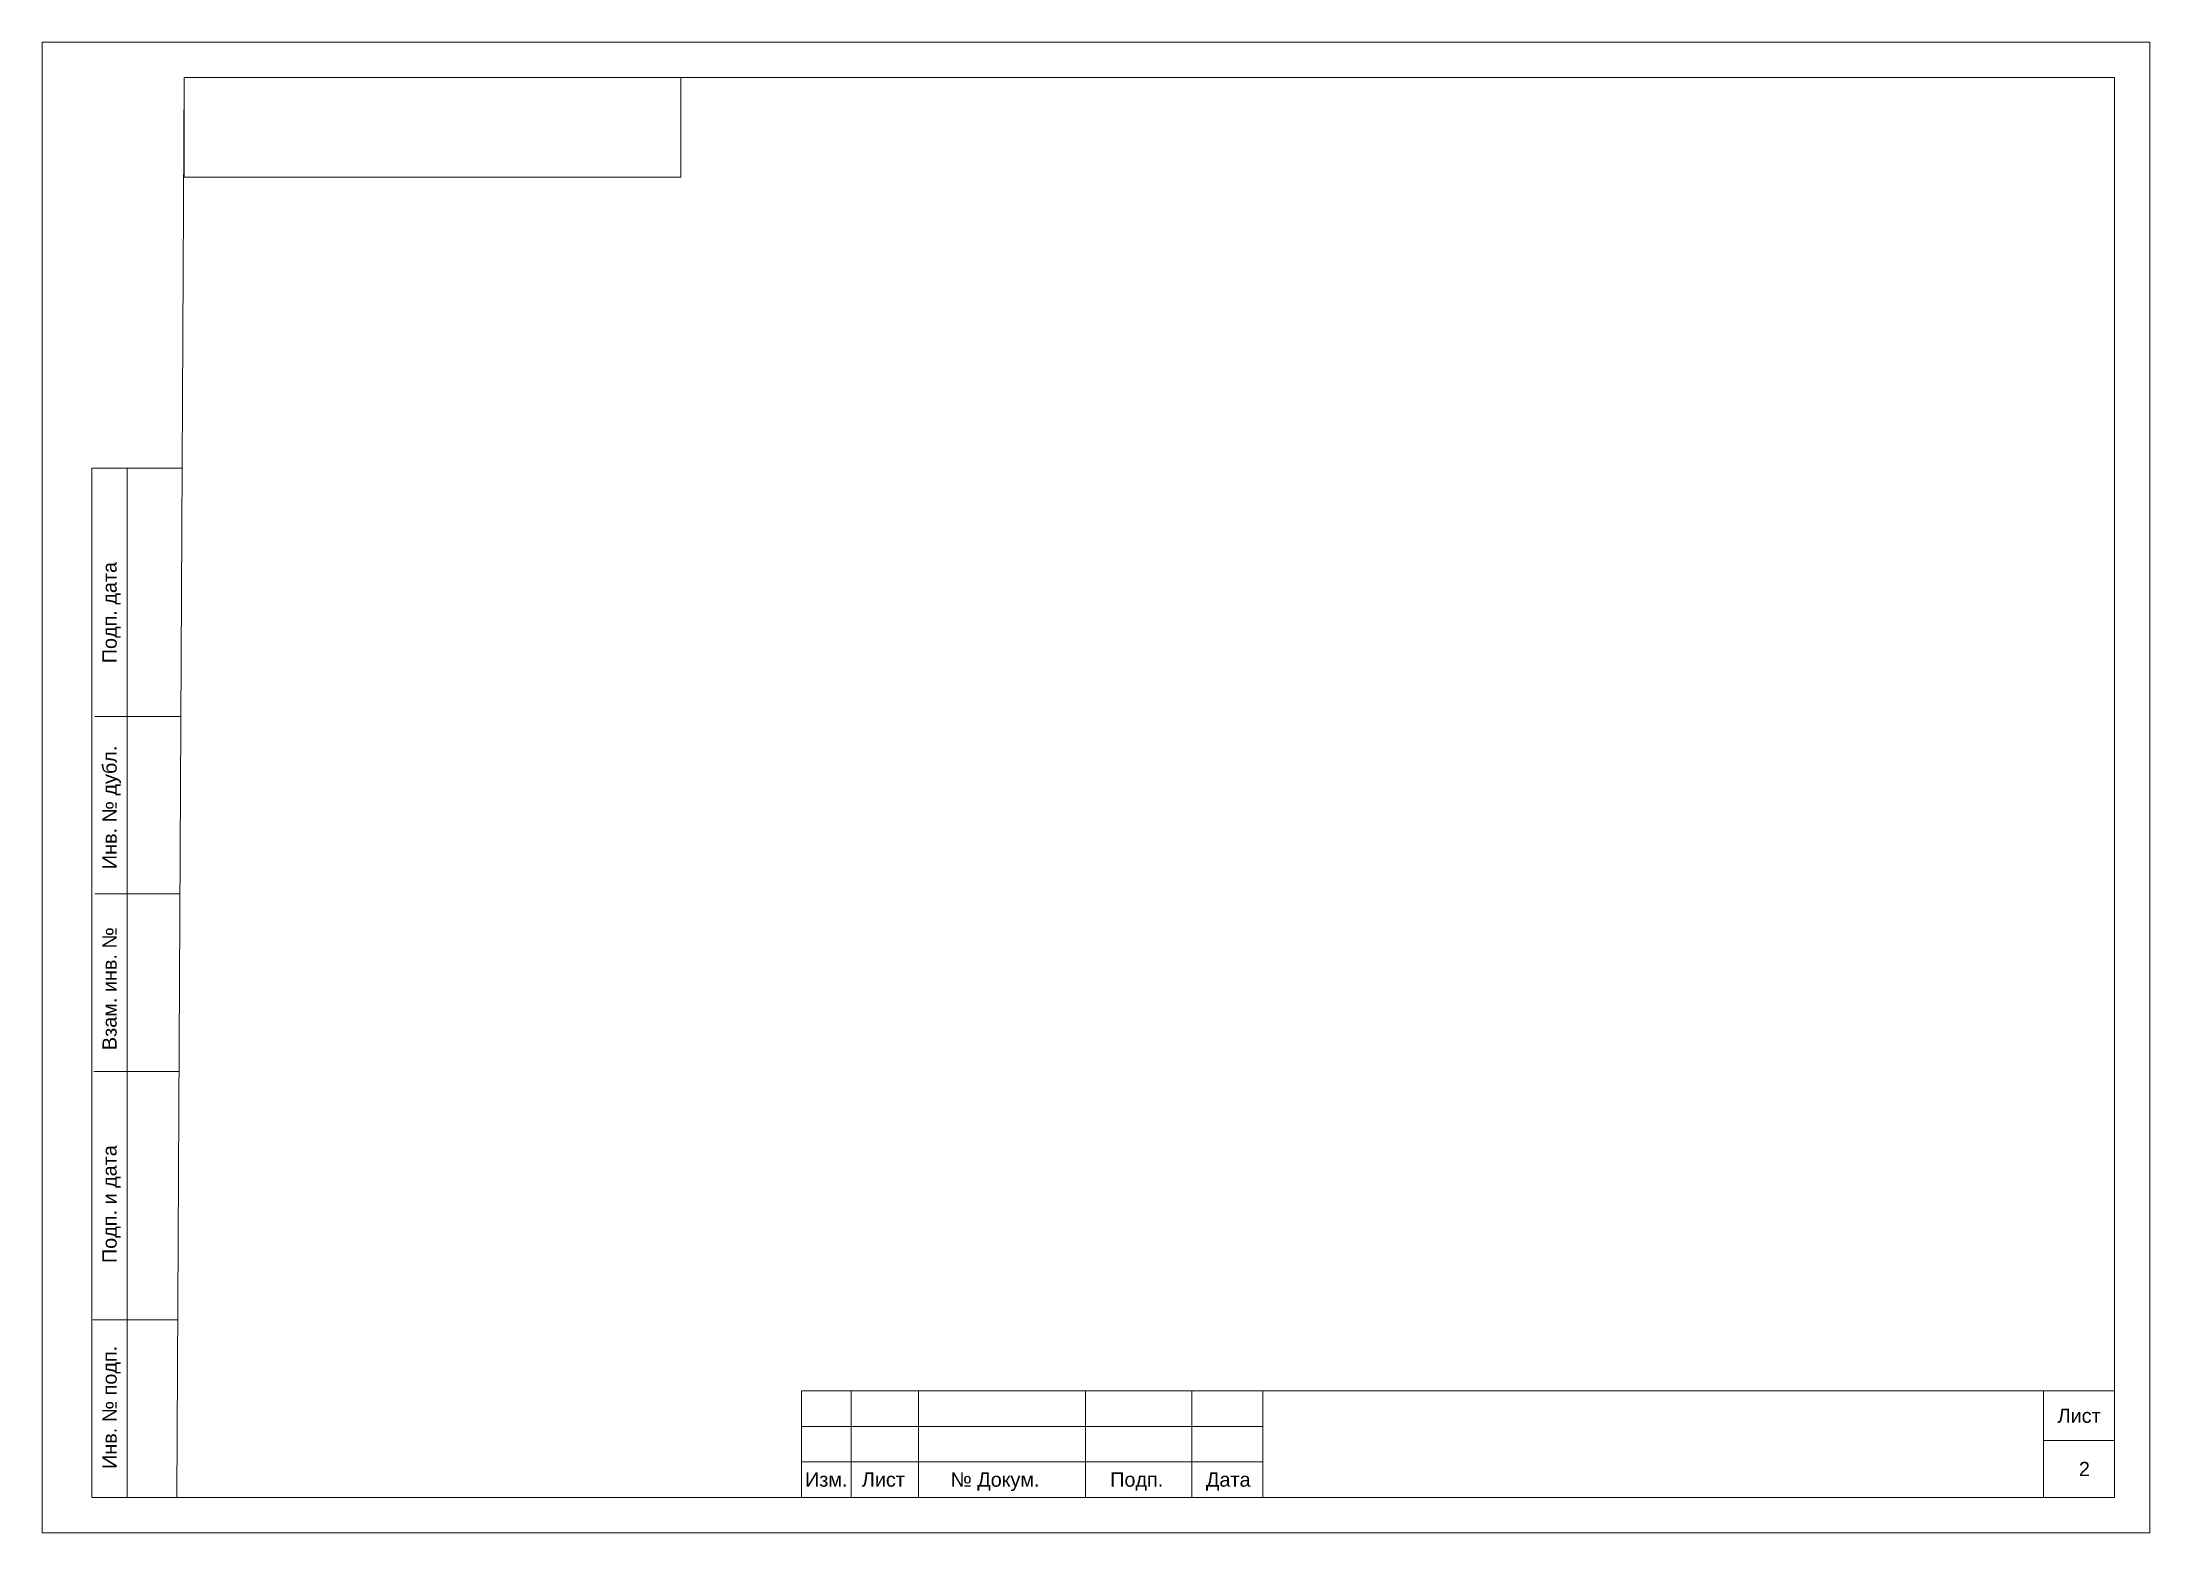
# Model space of a CAD drawing. Header units: millimetres. Extents: x 2474 to 8476, y -100 to 2402.
# Drawn here: x 4203 to 4500, y 2192.5 to 2402.5 of the extents above; entities that cross this region are included whole.
import ezdxf

# ---------------------------------------------------------------- set-up
doc = ezdxf.new("R2010")
doc.units = ezdxf.units.MM
doc.layers.get('0').update_dxf_attribs({"lineweight": 20})
doc.styles.get("Standard").update_dxf_attribs({"font": 'arial.ttf'})

msp = doc.modelspace()

# ---------------------------------------------------------------- texts
for s, p in [('Подп. дата', (4213.5, 2315)), ('Инв. № дубл.', (4213.5, 2286)), ('Взам. инв. №', (4213.5, 2260.5)), ('Подп. и дата', (4213.5, 2230.5)), ('Инв. № подп.', (4213.5, 2201.5))]:
    msp.add_text(s, height=2, rotation=90).set_placement(p)
for s, p in [('Лист', (4487, 2208)), ('Изм.', (4310.5, 2199)), ('Лист', (4318.5, 2199)), ('№ Докум.', (4331, 2199)), ('Подп.', (4353.5, 2199)), ('Дата', (4367, 2199)), ('2', (4490, 2200.5))]:
    msp.add_text(s, height=2).set_placement(p)

# ---------------------------------------------------------------- linework, layer by layer
for p, q in [((4222, 2197.5), (4223, 2397.5)), ((4223, 2397.5), (4495, 2397.5)), ((4495, 2397.5), (4495, 2197.5)), ((4210, 2342.5), (4222.725, 2342.499)), ((4210, 2197.5), (4210, 2342.5)), ((4215, 2197.5), (4215, 2342.5)), ((4222.425, 2307.498), (4210.425, 2307.498)), ((4222.425, 2282.498), (4210.425, 2282.498)), ((4222.3, 2257.499), (4210.3, 2257.499)), ((4222.125, 2222.5), (4210.125, 2222.5)), ((4222.125, 2222.5), (4210.125, 2222.5)), ((4222.125, 2222.5), (4210.125, 2222.5)), ((4317, 2212.5), (4317, 2197.5)), ((4326.5, 2212.5), (4326.5, 2197.5)), ((4350, 2212.5), (4350, 2197.5)), ((4365, 2212.5), (4365, 2197.5)), ((4485, 2212.5), (4485, 2197.5)), ((4310, 2207.5), (4375, 2207.5)), ((4485, 2205.5), (4495, 2205.5)), ((4310, 2202.5), (4375, 2202.5)), ((4222, 2197.5), (4210, 2197.5)), ((4495, 2197.5), (4222, 2197.5))]:
    msp.add_line(p, q)
for points in [[(4203, 2402.5), (4500, 2402.5), (4500, 2192.5), (4203, 2192.5)], [(4223, 2397.5), (4293, 2397.5), (4293, 2383.5), (4223, 2383.5)], [(4310, 2197.5), (4310, 2212.5), (4495, 2212.5), (4495, 2197.5)], [(4310, 2212.5), (4375, 2212.5), (4375, 2197.5), (4310, 2197.5)]]:
    msp.add_lwpolyline(points, close=True)

msp.set_redraw_order([(e.dxf.handle, doc.entitydb.next_handle()) for e in msp.query("TEXT MTEXT ATTDEF DIMENSION ARC_DIMENSION")])  # texts and dimensions are drawn at this point

doc.saveas('drawing.dxf')
